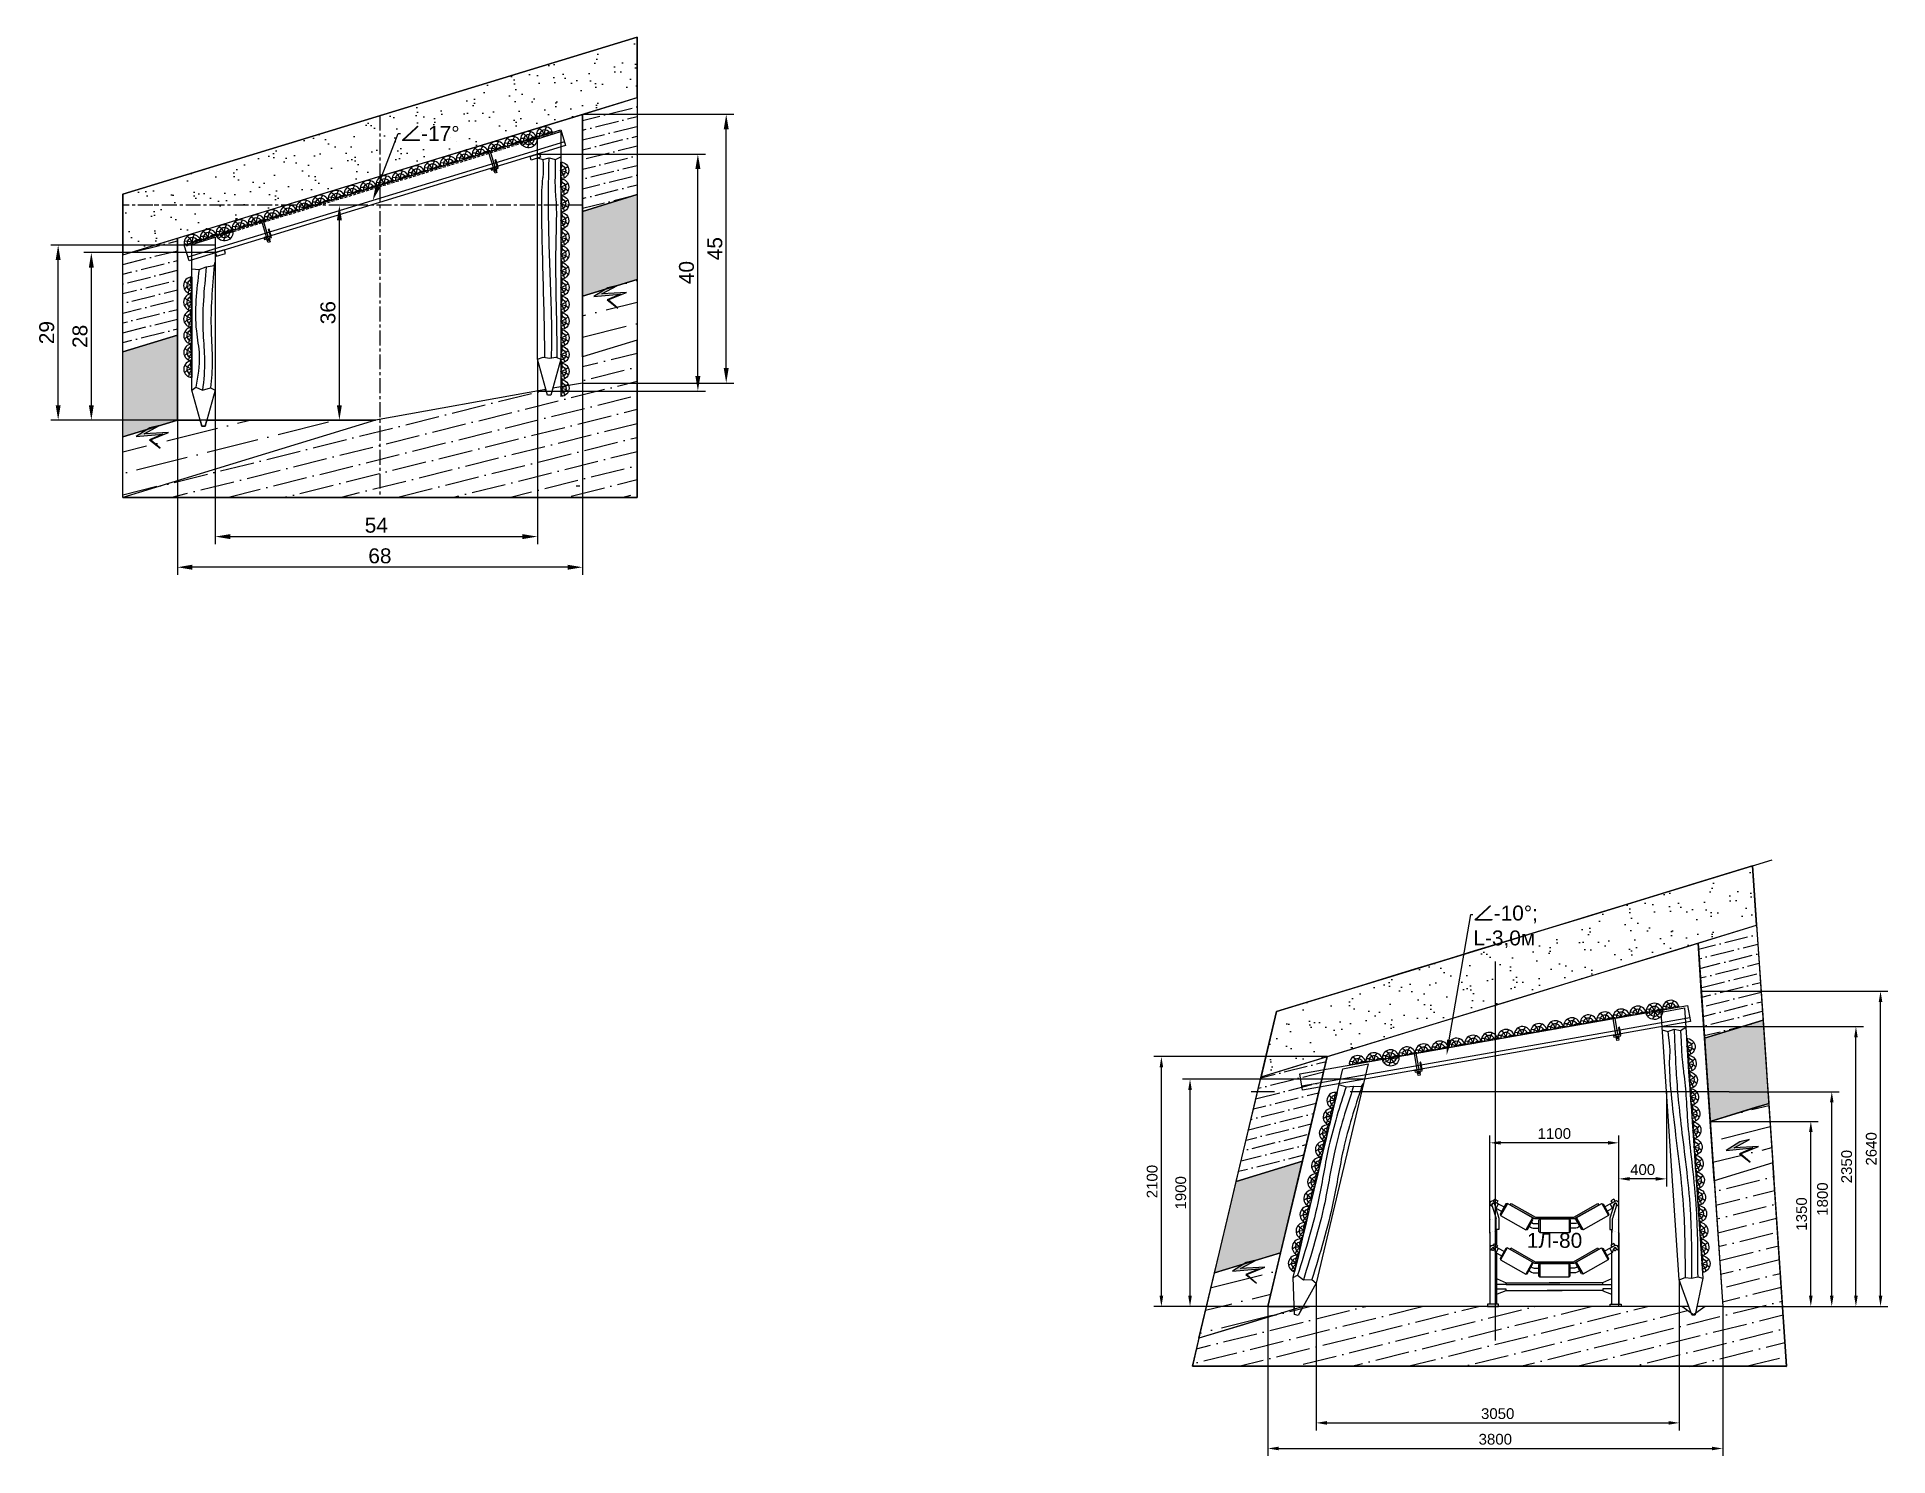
# Model space of a CAD drawing. Header units: inches. Extents: x -1850 to 56, y -982 to 275.
# Drawn here: x -1342 to -1031.7, y -676.1 to -438.3 of the extents above; entities that cross this region are included whole.
import ezdxf
from ezdxf import colors
from ezdxf.entities.mleader import LeaderData, LeaderLine
from ezdxf.math import Vec2, Vec3

# ---------------------------------------------------------------- set-up
doc = ezdxf.new("R2010")
doc.units = ezdxf.units.IN
doc.header["$MEASUREMENT"] = 0
for name, pattern in [('CENTERX2', [4, 2.5, -0.5, 0.5, -0.5]), ('DASHED', [0.75, 0.5, -0.25]), ('осеваяX2', [101.6, 63.5, -12.7, 12.7, -12.7])]:
    doc.linetypes.add(name, pattern=pattern)
for name, color, linetype in [('Д_Распорка', 7, 'Continuous'), ('М16_Гайка_Конт', 7, 'Continuous'), ('М16_Планка', 7, 'Continuous'), ('Ско_М16_СВП-22', 7, 'Continuous'), ('Уголок_63х63', 7, 'Continuous')]:
    doc.layers.add(name, color=color, linetype=linetype)
doc.styles.get("Standard").update_dxf_attribs({"font": 'ARIAL.TTF'})
doc.dimstyles.new('ISO-25', dxfattribs={"dimtxt": 2.5, "dimasz": 2.5, "dimexe": 1.25, "dimexo": 0, "dimtad": 1, "dimdec": 0, "dimtxsty": 'Standard', "dimcen": 2.5, "dimadec": 0, "dimazin": 0, "dimtfac": 1, "dimtdec": 0, "dimtmove": 0, "dimatfit": 3, "dimfxl": 0, "dimarcsym": 0})

msp = doc.modelspace()

# ---------------------------------------------------------------- texts
at = {"color": 7, "lineweight": 0, "insert": (-1087.631, -639.991), "char_height": 2.4999, "width": 25.79972, "attachment_point": 5}
msp.add_mtext('1Л-80', dxfattribs=at)

# ---------------------------------------------------------------- blocks, each defined once
blk = doc.blocks.new('М16_Гайка')
at = {"layer": 'М16_Гайка_Конт'}
h = blk.add_hatch(color=253, dxfattribs=at)
h.paths.add_polyline_path([(2, -7, 0.267171), (2, -13), (2, -13), (14, -13), (14, -13, 0.267171), (14, -7)])
h.paths.add_polyline_path([(2, 7, 0.133362), (2, -7), (14, -7, 0.133362), (14, 7)])
h.paths.add_polyline_path([(2, 13), (2, 13, 0.267171), (2, 7), (14, 7, 0.267171), (14, 13), (14, 13)])
h.paths.add_polyline_path([(0, 10), (0, 0), (1, 0, -0.066387), (2, 7, -0.267171), (2, 13)])
h.paths.add_polyline_path([(0, 0), (0, -10), (2, -13, -0.267171), (2, -7, -0.066387), (1, 0)])
h.paths.add_polyline_path([(15, 0, -0.066387), (14, -7, -0.267171), (14, -13), (16, -10), (16, 0)])
h.paths.add_polyline_path([(14, 13, -0.267171), (14, 7, -0.066387), (15, 0), (16, 0), (16, 10)])
for p, q in [((2, 13), (0, 10)), ((0, 10), (0, -10)), ((0, 10), (0, -10)), ((0, 0), (1, 0)), ((2, 13), (14, 13)), ((14, 7), (2, 7)), ((14, 13), (16, 10)), ((15, 0), (16, 0)), ((16, 10), (16, -10)), ((16, 10), (16, -10)), ((2, -13), (0, -10)), ((14, -7), (2, -7)), ((14, -13), (2, -13)), ((14, -13), (16, -10))]:
    blk.add_line(p, q, dxfattribs=at)
for centre, radius, start, end in [((8, 10), 6.71, 149.9725, 209.9168), ((27, 0), 25.6, 164.8075, 195.1925), ((8, 10), 6.71, 330.0832, 29.9168), ((-10, 0), 25.6, 344.8075, 15.1925), ((8, -10), 6.71, 150.0832, 210.0275), ((8, -10), 6.71, 330.0832, 29.9168)]:
    blk.add_arc(centre, radius, start, end, dxfattribs=at)
blk = doc.blocks.new('pfnzu')
at = {"color": 7, "lineweight": 0}
blk.add_line((142694, -82404), (142694, -82544), dxfattribs=at)
at = {"layer": 'Д_Распорка', "color": 253}
for p, q in [((142653, -82484), (142632, -82504)), ((142655, -82457), (142635, -82439)), ((142694, -82474), (142653, -82484)), ((142694, -82474), (142655, -82457)), ((142671, -82511), (142665, -82537)), ((142694, -82474), (142671, -82511)), ((142680, -82433), (142687, -82404)), ((142694, -82474), (142680, -82433)), ((142694, -82525), (142681, -82543))]:
    blk.add_line(p, q, dxfattribs=at)
at = {"layer": 'Д_Распорка', "color": 7}
blk.add_arc((142696, -82474), 70.2, 91.2316, 268.7684, dxfattribs=at)
at = {"layer": 'Д_Распорка', "color": 253}
blk.add_arc((142696, -82474), 44.2, 91.9563, 268.0437, dxfattribs=at)
blk = doc.blocks.new('Уголок_63х63')
blk.add_lwpolyline([(-6, 32), (-5, 32)])
at = {"layer": 'Уголок_63х63'}
for p, q in [((-63, 4), (-62, 5)), ((-63, 0), (-63, 3)), ((0, 0), (-63, 0)), ((-62, 0), (-58, 6)), ((-13, 6), (-60, 6)), ((-58, 0), (-54, 6)), ((-54, 0), (-50, 6)), ((-50, 0), (-46, 6)), ((-46, 0), (-42, 6)), ((-42, 0), (-38, 6)), ((-38, 0), (-34, 6)), ((-34, 0), (-30, 6)), ((-30, 0), (-26, 6)), ((-26, 0), (-22, 6)), ((-22, 0), (-18, 6)), ((-18, 0), (-14, 6)), ((-14, 0), (-9, 7)), ((-10, 0), (0, 14)), ((-6, 58), (-3, 63)), ((-6, 53), (0, 61)), ((-6, 13), (-6, 60)), ((-6, 48), (0, 56)), ((-6, 43), (0, 51)), ((-6, 37), (0, 45)), ((-6, 32), (0, 40)), ((-6, 27), (0, 35)), ((-6, 22), (0, 30)), ((-6, 16), (0, 24)), ((-6, 10), (0, 19)), ((-6, 0), (0, 8)), ((0, 63), (-3, 63)), ((-2, 0), (0, 3)), ((0, 0), (0, 63))]:
    blk.add_line(p, q, dxfattribs=at)
for centre, radius, start, end in [((-60, 3), 2.7, 90.0004, 180.0004), ((-13, 13), 7, 270.0004, 0.0004), ((-3, 60), 2.7, 90.0004, 180.0004)]:
    blk.add_arc(centre, radius, start, end, dxfattribs=at)
blk = doc.blocks.new('*D272')
at = {"color": 0, "linetype": 'ByBlock', "lineweight": -2}
for p, q in [((-1289.06, -466.52), (-1292.53, -466.52)), ((-1291.28, -500.02), (-1291.28, -469.02)), ((-1285.21, -502.52), (-1292.53, -502.52))]:
    blk.add_line(p, q, dxfattribs=at)
at = {"color": 0}
for points in [[(-1291.7, -469.02), (-1290.87, -469.02), (-1291.28, -466.52)], [(-1291.7, -500.02), (-1290.87, -500.02), (-1291.28, -502.52)]]:
    blk.add_solid(points, dxfattribs=at)
at = {"layer": 'Defpoints', "color": 0}
for p in [(-1291.28, -466.52), (-1289.06, -466.52), (-1285.21, -502.52)]:
    blk.add_point(p, dxfattribs=at)
at = {"color": 0, "insert": (-1293.19, -484.52), "char_height": 2.5, "attachment_point": 5, "rotation": 90}
blk.add_mtext('36', dxfattribs=at)
blk = doc.blocks.new('*D273')
at = {"color": 0, "linetype": 'ByBlock', "lineweight": -2}
for p, q in [((-1258.1, -492.3), (-1258.1, -523.29)), ((-1312.08, -497.53), (-1312.08, -523.29)), ((-1309.58, -522.04), (-1260.6, -522.04))]:
    blk.add_line(p, q, dxfattribs=at)
at = {"color": 0}
for points in [[(-1309.58, -521.63), (-1309.58, -522.46), (-1312.08, -522.04)], [(-1260.6, -521.63), (-1260.6, -522.46), (-1258.1, -522.04)]]:
    blk.add_solid(points, dxfattribs=at)
at = {"layer": 'Defpoints', "color": 0}
for p in [(-1258.1, -492.3), (-1312.08, -497.53), (-1258.1, -522.04)]:
    blk.add_point(p, dxfattribs=at)
at = {"color": 0, "insert": (-1285.09, -520.15), "char_height": 2.5, "attachment_point": 5}
blk.add_mtext('54', dxfattribs=at)
blk = doc.blocks.new('*D274')
at = {"color": 0, "linetype": 'ByBlock', "lineweight": -2}
for p, q in [((-1250.53, -496.31), (-1250.53, -528.43)), ((-1318.44, -502.52), (-1318.44, -528.43)), ((-1253.03, -527.18), (-1315.94, -527.18))]:
    blk.add_line(p, q, dxfattribs=at)
at = {"color": 0}
for points in [[(-1315.94, -526.76), (-1315.94, -527.59), (-1318.44, -527.18)], [(-1253.03, -526.76), (-1253.03, -527.59), (-1250.53, -527.18)]]:
    blk.add_solid(points, dxfattribs=at)
at = {"layer": 'Defpoints', "color": 0}
for p in [(-1250.53, -496.31), (-1318.44, -502.52), (-1318.44, -527.18)]:
    blk.add_point(p, dxfattribs=at)
at = {"color": 0, "insert": (-1284.49, -525.28), "char_height": 2.5, "attachment_point": 5}
blk.add_mtext('68', dxfattribs=at)
blk = doc.blocks.new('*D275')
at = {"color": 0, "linetype": 'ByBlock', "lineweight": -2}
for p, q in [((-1312.08, -474.46), (-1334.1, -474.46)), ((-1332.85, -500.02), (-1332.85, -476.96)), ((-1312.08, -502.52), (-1334.1, -502.52))]:
    blk.add_line(p, q, dxfattribs=at)
at = {"color": 0}
for points in [[(-1333.27, -476.96), (-1332.44, -476.96), (-1332.85, -474.46)], [(-1333.27, -500.02), (-1332.44, -500.02), (-1332.85, -502.52)]]:
    blk.add_solid(points, dxfattribs=at)
at = {"layer": 'Defpoints', "color": 0}
for p in [(-1332.85, -474.46), (-1312.08, -474.46), (-1312.08, -502.52)]:
    blk.add_point(p, dxfattribs=at)
at = {"color": 0, "insert": (-1334.75, -488.49), "char_height": 2.5, "attachment_point": 5, "rotation": 90}
blk.add_mtext('28', dxfattribs=at)
blk = doc.blocks.new('*D276')
at = {"color": 0, "linetype": 'ByBlock', "lineweight": -2}
for p, q in [((-1312.08, -473.2), (-1339.66, -473.2)), ((-1338.41, -500.02), (-1338.41, -475.7)), ((-1312.08, -502.52), (-1339.66, -502.52))]:
    blk.add_line(p, q, dxfattribs=at)
at = {"color": 0}
for points in [[(-1338.83, -475.7), (-1338, -475.7), (-1338.41, -473.2)], [(-1338.83, -500.02), (-1338, -500.02), (-1338.41, -502.52)]]:
    blk.add_solid(points, dxfattribs=at)
at = {"layer": 'Defpoints', "color": 0}
for p in [(-1338.41, -473.2), (-1312.08, -473.2), (-1312.08, -502.52)]:
    blk.add_point(p, dxfattribs=at)
at = {"color": 0, "insert": (-1340.32, -487.86), "char_height": 2.5, "attachment_point": 5, "rotation": 90}
blk.add_mtext('29', dxfattribs=at)
blk = doc.blocks.new('*D277')
at = {"color": 0, "linetype": 'ByBlock', "lineweight": -2}
for p, q in [((-1250.53, -451.28), (-1225.2, -451.28)), ((-1226.45, -493.81), (-1226.45, -453.78)), ((-1250.53, -496.31), (-1225.2, -496.31))]:
    blk.add_line(p, q, dxfattribs=at)
at = {"color": 0}
for points in [[(-1226.87, -453.78), (-1226.03, -453.78), (-1226.45, -451.28)], [(-1226.87, -493.81), (-1226.03, -493.81), (-1226.45, -496.31)]]:
    blk.add_solid(points, dxfattribs=at)
at = {"layer": 'Defpoints', "color": 0}
for p in [(-1250.53, -451.28), (-1226.45, -451.28), (-1250.53, -496.31)]:
    blk.add_point(p, dxfattribs=at)
at = {"color": 0, "insert": (-1228.35, -473.8), "char_height": 2.5, "attachment_point": 5, "rotation": 90}
blk.add_mtext('45', dxfattribs=at)
blk = doc.blocks.new('*D278')
at = {"color": 0, "linetype": 'ByBlock', "lineweight": -2}
for p, q in [((-1258.1, -457.96), (-1229.95, -457.96)), ((-1231.2, -495.15), (-1231.2, -460.46)), ((-1258.1, -497.65), (-1229.95, -497.65))]:
    blk.add_line(p, q, dxfattribs=at)
at = {"color": 0}
for points in [[(-1231.62, -460.46), (-1230.78, -460.46), (-1231.2, -457.96)], [(-1231.62, -495.15), (-1230.78, -495.15), (-1231.2, -497.65)]]:
    blk.add_solid(points, dxfattribs=at)
at = {"layer": 'Defpoints', "color": 0}
for p in [(-1258.1, -457.96), (-1231.2, -457.96), (-1258.1, -497.65)]:
    blk.add_point(p, dxfattribs=at)
at = {"color": 0, "insert": (-1233.1, -477.8), "char_height": 2.5, "attachment_point": 5, "rotation": 90}
blk.add_mtext('40', dxfattribs=at)
blk = doc.blocks.new('СВП-27 - 3.3м')
at = {"color": 5, "linetype": 'DASHED', "lineweight": 15}
blk.add_line((-1250.48, -443.12), (-1316.48, -443.12), dxfattribs=at)
at = {"color": 5, "linetype": 'ByBlock', "lineweight": 15}
blk.add_line((-1250.48, -444.96), (-1316.48, -444.96), dxfattribs=at)
for points in [[(-1250.48, -445.6), (-1316.48, -445.6), (-1316.48, -442.87), (-1250.48, -442.86)], [(-1311.88, -446.24), (-1310.27, -446.24), (-1310.27, -445.6), (-1311.88, -445.6)], [(-1255.08, -446.24), (-1256.7, -446.24), (-1256.7, -445.6), (-1255.08, -445.6)]]:
    blk.add_lwpolyline(points, close=True, dxfattribs=at)
blk = doc.blocks.new('*D260')
at = {"color": 0, "linetype": 'ByBlock', "lineweight": -2}
for p, q in [((-1068.86, -615.06), (-1068.86, -630.92)), ((-1076.86, -651.06), (-1076.86, -628.42)), ((-1070.66, -629.67), (-1075.06, -629.67))]:
    blk.add_line(p, q, dxfattribs=at)
at = {"color": 0, "linetype": 'ByBlock'}
for points in [[(-1075.06, -629.37), (-1075.06, -629.97), (-1076.86, -629.67)], [(-1070.66, -629.37), (-1070.66, -629.97), (-1068.86, -629.67)]]:
    blk.add_solid(points, dxfattribs=at)
at = {"layer": 'Defpoints', "color": 0, "linetype": 'ByBlock'}
for p in [(-1068.86, -615.06), (-1076.86, -629.67), (-1076.86, -651.06)]:
    blk.add_point(p, dxfattribs=at)
at = {"color": 0, "linetype": 'ByBlock', "lineweight": 15, "insert": (-1072.86, -628.13), "char_height": 1.8, "attachment_point": 5}
blk.add_mtext('400', dxfattribs=at)
blk = doc.blocks.new('S л-80')
at = {"lineweight": 0}
for points in [[(3759, 1067), (3766, 1080), (3969, 966), (4290, 966), (4493, 1080), (4500, 1067), (4294, 951), (3965, 951)], [(3757, 694), (3764, 708), (3968, 593), (4288, 593), (4491, 708), (4499, 694), (4292, 578), (3964, 578)]]:
    blk.add_hatch(color=7, dxfattribs=at).paths.add_polyline_path(points)
at = {"color": 7}
for p, q in [((3616, 1101), (3706, 1054)), ((3617, 1100), (3628, 1117)), ((3628, 1117), (3654, 1103)), ((3654, 1103), (3645, 1086)), ((4640, 1101), (4550, 1054)), ((4627, 1117), (4602, 1103)), ((4602, 1103), (4611, 1086)), ((4639, 1100), (4627, 1117)), ((3596, 1065), (3602, 1062)), ((3602, 1062), (3604, 1073)), ((3605, 1068), (3641, 954)), ((3626, 1075), (3662, 959)), ((3638, 1042), (3685, 1017)), ((3641, 1041), (3660, 1078)), ((3641, 863), (3641, 954)), ((3662, 959), (3662, 863)), ((3946, 962), (3889, 861)), ((4008, 951), (4008, 839)), ((4251, 951), (4251, 836)), ((4313, 962), (4369, 861)), ((4618, 1042), (4571, 1017)), ((4629, 1073), (4594, 959)), ((4594, 959), (4594, 863)), ((4615, 1041), (4595, 1078)), ((4649, 1067), (4615, 954)), ((4615, 863), (4615, 954)), ((4654, 1062), (4652, 1073)), ((4660, 1065), (4654, 1062)), ((3588, 836), (3588, 238)), ((3588, 836), (3588, 836)), ((3662, 863), (3641, 863)), ((3647, 733), (3647, 863)), ((3917, 890), (3928, 883)), ((3928, 883), (3938, 877)), ((3936, 923), (3943, 917)), ((3938, 877), (3951, 873)), ((3943, 917), (3951, 914)), ((3951, 914), (3959, 913)), ((3951, 873), (3955, 873)), ((3955, 873), (3999, 873)), ((3959, 913), (3998, 913)), ((4304, 873), (4260, 873)), ((4299, 913), (4261, 913)), ((4308, 914), (4299, 913)), ((4308, 873), (4304, 873)), ((4316, 917), (4308, 914)), ((4321, 877), (4308, 873)), ((4323, 923), (4316, 917)), ((4330, 883), (4321, 877)), ((4342, 890), (4330, 883)), ((4594, 863), (4615, 863)), ((4609, 735), (4609, 863)), ((4668, 836), (4668, 238)), ((3595, 692), (3600, 689)), ((3600, 689), (3602, 700)), ((3615, 729), (3704, 682)), ((3616, 727), (3627, 745)), ((3627, 745), (3652, 730)), ((3636, 669), (3683, 644)), ((3640, 669), (3659, 706)), ((3652, 730), (3643, 714)), ((3647, 238), (3647, 664)), ((4638, 729), (4548, 682)), ((4616, 669), (4570, 644)), ((4613, 669), (4594, 706)), ((4626, 745), (4601, 730)), ((4601, 730), (4610, 714)), ((4609, 238), (4609, 665)), ((4637, 727), (4626, 745)), ((4653, 689), (4650, 700)), ((4658, 692), (4653, 689)), ((3944, 589), (3888, 489)), ((3916, 518), (3927, 510)), ((3927, 510), (3937, 505)), ((3934, 551), (3942, 545)), ((3937, 505), (3949, 501)), ((3942, 545), (3949, 542)), ((3949, 542), (3958, 540)), ((3949, 501), (3953, 501)), ((3953, 501), (3997, 501)), ((3958, 540), (3997, 540)), ((4006, 578), (4006, 467)), ((4249, 578), (4249, 463)), ((4298, 540), (4259, 540)), ((4302, 501), (4259, 501)), ((4306, 542), (4298, 540)), ((4306, 501), (4302, 501)), ((4314, 545), (4306, 542)), ((4319, 505), (4306, 501)), ((4311, 589), (4368, 489)), ((4322, 551), (4314, 545)), ((4329, 510), (4319, 505)), ((4340, 518), (4329, 510)), ((3648, 449), (3725, 415)), ((3725, 401), (3649, 401)), ((3649, 367), (3722, 367)), ((3722, 350), (3649, 321)), ((3719, 417), (4174, 417)), ((3722, 367), (3722, 350)), ((3722, 353), (4192, 353)), ((3725, 415), (3725, 401)), ((4534, 353), (4067, 353)), ((4536, 417), (4085, 417)), ((4608, 449), (4531, 415)), ((4531, 415), (4531, 401)), ((4531, 401), (4607, 401)), ((4607, 367), (4534, 367)), ((4534, 367), (4534, 350)), ((4534, 350), (4607, 321))]:
    blk.add_line(p, q, dxfattribs=at)
at = {"color": 7, "lineweight": 0}
for p, q in [((3734, 1081), (3678, 980)), ((3965, 951), (3759, 1067)), ((4294, 951), (4500, 1067)), ((4525, 1081), (4581, 980)), ((3733, 708), (3676, 608)), ((4523, 708), (4580, 608))]:
    blk.add_line(p, q, dxfattribs=at)
at = {"color": 7, "linetype": 'Continuous', "const_width": 0.6}
for points in [[(3641, 895), (3641, 954), (3587, 954)], [(3623, 945), (3591, 950)], [(4615, 895), (4615, 954), (4668, 954)], [(4633, 945), (4665, 950)], [(3641, 895), (3641, 836), (3587, 836)], [(3623, 845), (3591, 840)], [(4615, 895), (4615, 836), (4668, 836)], [(4633, 845), (4665, 840)]]:
    blk.add_lwpolyline(points, dxfattribs=at)
for points in [[(3587, 954, 0.363107), (3591, 950, 0.363107)], [(3636, 895), (3636, 936, 0.362126), (3629, 944), (3618, 946)], [(4620, 895), (4620, 936, -0.362126), (4627, 944), (4638, 946)], [(4668, 954, -0.363107), (4665, 950, -0.363107)], [(3587, 836, -0.363107), (3591, 840, -0.363107)], [(3636, 895), (3636, 854, -0.362126), (3629, 847), (3618, 844)], [(4620, 895), (4620, 854, 0.362126), (4627, 847), (4638, 844)], [(4668, 836, 0.363107), (4665, 840, 0.363107)]]:
    blk.add_lwpolyline(points, format="xyb", dxfattribs=at)
at = {"color": 7, "lineweight": 0}
for points in [[(3638, 1042), (3628, 1078)], [(3759, 1067), (3766, 1080), (3969, 966), (4290, 966), (4493, 1080), (4500, 1067), (4294, 951), (3965, 951), (3759, 1067)], [(4618, 1042), (4628, 1078)], [(3636, 669), (3626, 705)], [(3757, 694), (3764, 708), (3968, 593), (4288, 593), (4491, 708), (4499, 694), (4292, 578), (3964, 578), (3757, 694)], [(4616, 669), (4627, 705)]]:
    blk.add_lwpolyline(points, dxfattribs=at)
for points in [[(3946, 961), (3734, 1081), (3722, 1077), (3674, 992), (3678, 980), (3890, 861), (3902, 864), (3950, 949)], [(4008, 951), (4251, 951), (4260, 942), (4260, 845), (4251, 836), (4008, 836), (3999, 845), (3999, 942)], [(4312, 961), (4525, 1081), (4537, 1077), (4585, 992), (4581, 980), (4369, 861), (4357, 864), (4309, 949)], [(3945, 589), (3733, 708), (3720, 705), (3673, 620), (3676, 608), (3888, 488), (3901, 492), (3948, 577)], [(4311, 589), (4523, 708), (4536, 705), (4583, 620), (4580, 608), (4367, 488), (4355, 492), (4308, 577)], [(4006, 578), (4250, 578), (4259, 569), (4259, 472), (4250, 463), (4006, 463), (3997, 472), (3997, 569)]]:
    blk.add_lwpolyline(points, close=True, dxfattribs=at)
at = {"color": 7}
blk.add_lwpolyline([(3725, 402), (4531, 402)], dxfattribs=at)
for points in [[(3568, 217), (3661, 217), (3661, 238), (3568, 238)], [(4688, 217), (4595, 217), (4595, 238), (4688, 238)]]:
    blk.add_lwpolyline(points, close=True, dxfattribs=at)
at = {"color": 7, "lineweight": 0}
for centre, radius, start, end in [((3609, 1081), 21, 62.0007, 242.425), ((4647, 1081), 21, 297.575, 117.9993), ((3617, 1071), 13.2, 33.9155, 170.9358), ((3615, 1071), 10.6, 17.3852, 197.3852), ((4639, 1071), 13.2, 9.0642, 146.0845), ((4639, 1070), 10.6, 343.1425, 163.1425), ((3608, 709), 21, 62.0007, 242.425), ((3615, 698), 13.2, 33.9155, 170.9358), ((3614, 699), 10.6, 17.3852, 197.3852), ((3614, 699), 10.5, 347.7199, 335.3648), ((4637, 697), 10.5, 347.7199, 335.3648), ((4637, 698), 13.2, 9.0642, 146.0845), ((4645, 709), 21, 297.575, 117.9993)]:
    blk.add_arc(centre, radius, start, end, dxfattribs=at)
blk = doc.blocks.new('*D261')
at = {"color": 0, "linetype": 'ByBlock', "lineweight": -2}
for p, q in [((-1098.46, -638.79), (-1098.46, -622.38)), ((-1076.86, -633.59), (-1076.86, -622.38)), ((-1078.66, -623.63), (-1096.66, -623.63))]:
    blk.add_line(p, q, dxfattribs=at)
at = {"color": 0, "linetype": 'ByBlock'}
for points in [[(-1096.66, -623.33), (-1096.66, -623.93), (-1098.46, -623.63)], [(-1078.66, -623.33), (-1078.66, -623.93), (-1076.86, -623.63)]]:
    blk.add_solid(points, dxfattribs=at)
at = {"layer": 'Defpoints', "color": 0, "linetype": 'ByBlock'}
for p in [(-1098.46, -623.63), (-1076.86, -633.59), (-1098.46, -638.79)]:
    blk.add_point(p, dxfattribs=at)
at = {"color": 0, "linetype": 'ByBlock', "lineweight": 15, "insert": (-1087.66, -622.09), "char_height": 1.8, "attachment_point": 5}
blk.add_mtext('1100', dxfattribs=at)
blk = doc.blocks.new('*D265')
at = {"color": 0, "linetype": 'ByBlock', "lineweight": -2}
for p, q in [((-1058.36, -615.06), (-1039.92, -615.06)), ((-1041.17, -649.26), (-1041.17, -616.86)), ((-1059.44, -651.06), (-1039.92, -651.06))]:
    blk.add_line(p, q, dxfattribs=at)
at = {"color": 0, "linetype": 'ByBlock'}
for points in [[(-1041.47, -616.86), (-1040.87, -616.86), (-1041.17, -615.06)], [(-1041.47, -649.26), (-1040.87, -649.26), (-1041.17, -651.06)]]:
    blk.add_solid(points, dxfattribs=at)
at = {"layer": 'Defpoints', "color": 0, "linetype": 'ByBlock'}
for p in [(-1058.36, -615.06), (-1041.17, -615.06), (-1059.44, -651.06)]:
    blk.add_point(p, dxfattribs=at)
at = {"color": 0, "linetype": 'ByBlock', "lineweight": 15, "insert": (-1042.72, -633.06), "char_height": 1.8, "attachment_point": 5, "rotation": 90}
blk.add_mtext('1800', dxfattribs=at)
blk = doc.blocks.new('*D266')
at = {"color": 0, "linetype": 'ByBlock', "lineweight": -2}
for p, q in [((-1061.55, -620.03), (-1043.43, -620.03)), ((-1044.68, -649.26), (-1044.68, -621.83)), ((-1058.36, -651.06), (-1043.43, -651.06))]:
    blk.add_line(p, q, dxfattribs=at)
at = {"color": 0, "linetype": 'ByBlock'}
for points in [[(-1044.98, -621.83), (-1044.38, -621.83), (-1044.68, -620.03)], [(-1044.98, -649.26), (-1044.38, -649.26), (-1044.68, -651.06)]]:
    blk.add_solid(points, dxfattribs=at)
at = {"layer": 'Defpoints', "color": 0, "linetype": 'ByBlock'}
for p in [(-1061.55, -620.03), (-1044.68, -620.03), (-1058.36, -651.06)]:
    blk.add_point(p, dxfattribs=at)
at = {"color": 0, "linetype": 'ByBlock', "lineweight": 15, "insert": (-1046.22, -635.55), "char_height": 1.8, "attachment_point": 5, "rotation": 90}
blk.add_mtext('1350', dxfattribs=at)
blk = doc.blocks.new('*D267')
at = {"color": 0, "linetype": 'ByBlock', "lineweight": -2}
for p, q in [((-1119.47, -612.95), (-1149.97, -612.95)), ((-1148.72, -649.26), (-1148.72, -614.75)), ((-1129.79, -651.06), (-1149.97, -651.06))]:
    blk.add_line(p, q, dxfattribs=at)
at = {"color": 0, "linetype": 'ByBlock'}
for points in [[(-1149.02, -614.75), (-1148.42, -614.75), (-1148.72, -612.95)], [(-1149.02, -649.26), (-1148.42, -649.26), (-1148.72, -651.06)]]:
    blk.add_solid(points, dxfattribs=at)
at = {"layer": 'Defpoints', "color": 0, "linetype": 'ByBlock'}
for p in [(-1148.72, -612.95), (-1119.47, -612.95), (-1129.79, -651.06)]:
    blk.add_point(p, dxfattribs=at)
at = {"color": 0, "linetype": 'ByBlock', "lineweight": 15, "insert": (-1150.27, -632.01), "char_height": 1.8, "attachment_point": 5, "rotation": 90}
blk.add_mtext('1900', dxfattribs=at)
blk = doc.blocks.new('*D268')
at = {"color": 0, "linetype": 'ByBlock', "lineweight": -2}
for p, q in [((-1125.73, -609.18), (-1154.77, -609.18)), ((-1153.52, -649.26), (-1153.52, -610.98)), ((-1135.68, -651.06), (-1154.77, -651.06))]:
    blk.add_line(p, q, dxfattribs=at)
at = {"color": 0, "linetype": 'ByBlock'}
for points in [[(-1153.82, -610.98), (-1153.22, -610.98), (-1153.52, -609.18)], [(-1153.82, -649.26), (-1153.22, -649.26), (-1153.52, -651.06)]]:
    blk.add_solid(points, dxfattribs=at)
at = {"layer": 'Defpoints', "color": 0, "linetype": 'ByBlock'}
for p in [(-1153.52, -609.18), (-1125.73, -609.18), (-1135.68, -651.06)]:
    blk.add_point(p, dxfattribs=at)
at = {"color": 0, "linetype": 'ByBlock', "lineweight": 15, "insert": (-1155.06, -630.12), "char_height": 1.8, "attachment_point": 5, "rotation": 90}
blk.add_mtext('2100', dxfattribs=at)
blk = doc.blocks.new('*D262')
at = {"color": 0, "linetype": 'ByBlock', "lineweight": -2}
for p, q in [((-1069.6, -604.16), (-1035.87, -604.16)), ((-1037.12, -649.26), (-1037.12, -605.96)), ((-1059.44, -651.06), (-1035.87, -651.06))]:
    blk.add_line(p, q, dxfattribs=at)
at = {"color": 0, "linetype": 'ByBlock'}
for points in [[(-1037.42, -605.96), (-1036.82, -605.96), (-1037.12, -604.16)], [(-1037.42, -649.26), (-1036.82, -649.26), (-1037.12, -651.06)]]:
    blk.add_solid(points, dxfattribs=at)
at = {"layer": 'Defpoints', "color": 0, "linetype": 'ByBlock'}
for p in [(-1069.6, -604.16), (-1037.12, -604.16), (-1059.44, -651.06)]:
    blk.add_point(p, dxfattribs=at)
at = {"color": 0, "linetype": 'ByBlock', "lineweight": 15, "insert": (-1038.67, -627.61), "char_height": 1.8, "attachment_point": 5, "rotation": 90}
blk.add_mtext('2350', dxfattribs=at)
blk = doc.blocks.new('*D263')
at = {"color": 0, "linetype": 'ByBlock', "lineweight": -2}
for p, q in [((-1063.03, -598.22), (-1031.75, -598.22)), ((-1033, -649.26), (-1033, -600.02)), ((-1059.44, -651.06), (-1031.75, -651.06))]:
    blk.add_line(p, q, dxfattribs=at)
at = {"color": 0, "linetype": 'ByBlock'}
for points in [[(-1033.3, -600.02), (-1032.7, -600.02), (-1033, -598.22)], [(-1033.3, -649.26), (-1032.7, -649.26), (-1033, -651.06)]]:
    blk.add_solid(points, dxfattribs=at)
at = {"layer": 'Defpoints', "color": 0, "linetype": 'ByBlock'}
for p in [(-1063.03, -598.22), (-1033, -598.22), (-1059.44, -651.06)]:
    blk.add_point(p, dxfattribs=at)
at = {"color": 0, "linetype": 'ByBlock', "lineweight": 15, "insert": (-1034.54, -624.64), "char_height": 1.8, "attachment_point": 5, "rotation": 90}
blk.add_mtext('2640', dxfattribs=at)
blk = doc.blocks.new('*D264')
at = {"color": 0, "linetype": 'ByBlock', "lineweight": -2}
for p, q in [((-1135.68, -651.06), (-1135.68, -676.1)), ((-1059.44, -651.06), (-1059.44, -676.1)), ((-1133.88, -674.85), (-1061.24, -674.85))]:
    blk.add_line(p, q, dxfattribs=at)
at = {"color": 0, "linetype": 'ByBlock'}
for points in [[(-1133.88, -674.55), (-1133.88, -675.15), (-1135.68, -674.85)], [(-1061.24, -674.55), (-1061.24, -675.15), (-1059.44, -674.85)]]:
    blk.add_solid(points, dxfattribs=at)
at = {"layer": 'Defpoints', "color": 0, "linetype": 'ByBlock'}
for p in [(-1135.68, -651.06), (-1059.44, -651.06), (-1059.44, -674.85)]:
    blk.add_point(p, dxfattribs=at)
at = {"color": 0, "linetype": 'ByBlock', "lineweight": 15, "insert": (-1097.56, -673.31), "char_height": 1.8, "attachment_point": 5}
blk.add_mtext('3800', dxfattribs=at)
blk = doc.blocks.new('*D269')
at = {"color": 0, "linetype": 'ByBlock', "lineweight": -2}
for p, q in [((-1127.59, -647.12), (-1127.59, -671.81)), ((-1066.72, -646.59), (-1066.72, -671.81)), ((-1125.79, -670.56), (-1068.52, -670.56))]:
    blk.add_line(p, q, dxfattribs=at)
at = {"color": 0, "linetype": 'ByBlock'}
for points in [[(-1125.79, -670.26), (-1125.79, -670.86), (-1127.59, -670.56)], [(-1068.52, -670.26), (-1068.52, -670.86), (-1066.72, -670.56)]]:
    blk.add_solid(points, dxfattribs=at)
at = {"layer": 'Defpoints', "color": 0, "linetype": 'ByBlock'}
for p in [(-1127.59, -647.12), (-1066.72, -646.59), (-1066.72, -670.56)]:
    blk.add_point(p, dxfattribs=at)
at = {"color": 0, "linetype": 'ByBlock', "lineweight": 15, "insert": (-1097.16, -669.02), "char_height": 1.8, "attachment_point": 5}
blk.add_mtext('3050', dxfattribs=at)

# ---------------------------------------------------------------- dimensions: what is measured, and where the dimension line sits
for base, p1, p2, picture, middle in [((-1226.45, -451.283), (-1250.534, -496.314), (-1250.534, -451.283), '*D277', (-1228.346, -473.799)), ((-1231.2, -457.957), (-1258.098, -497.652), (-1258.098, -457.957), '*D278', (-1233.101, -477.805)), ((-1291.285, -466.521), (-1285.207, -502.521), (-1289.058, -466.521), '*D272', (-1293.187, -484.521)), ((-1338.414, -473.198), (-1312.085, -502.521), (-1312.085, -473.198), '*D276', (-1340.315, -487.86)), ((-1332.853, -474.463), (-1312.085, -502.521), (-1312.085, -474.463), '*D275', (-1334.754, -488.492))]:
    dim = msp.add_linear_dim(base=base, p1=p1, p2=p2, angle=90, dimstyle='ISO-25', override={"dimfxl": 1.25})
    dim.commit()
    dim.dimension.update_dxf_attribs({"geometry": picture, "text_midpoint": middle})
for base, p1, p2, picture, middle in [((-1258.098, -522.043), (-1312.085, -497.527), (-1258.098, -492.299), '*D273', (-1285.092, -520.147)), ((-1318.437, -527.176), (-1250.534, -496.314), (-1318.437, -502.521), '*D274', (-1284.485, -525.275))]:
    dim = msp.add_linear_dim(base=base, p1=p1, p2=p2, dimstyle='ISO-25', override={"dimfxl": 1.25})
    dim.commit()
    dim.dimension.update_dxf_attribs({"geometry": picture, "text_midpoint": middle})
at = {"color": 7, "linetype": 'ByBlock', "lineweight": 15}
for base, p1, p2, text, override, picture, middle in [((-1032.999, -598.217), (-1059.444, -651.062), (-1063.035, -598.217), '2640', {"dimtxt": 1.8, "dimasz": 1.8, "dimlfac": 100, "dimfxl": 1.25}, '*D263', (-1034.543, -624.64)), ((-1037.123, -604.155), (-1059.444, -651.062), (-1069.603, -604.155), '2350', {"dimtxt": 1.8, "dimasz": 1.8, "dimlfac": 100, "dimfxl": 1.25}, '*D262', (-1038.667, -627.609)), ((-1153.519, -609.177), (-1135.679, -651.064), (-1125.728, -609.177), '2100', {"dimtxt": 1.8, "dimasz": 1.8, "dimlfac": 100, "dimfxl": 1.25}, '*D268', (-1155.063, -630.12)), ((-1148.724, -612.949), (-1129.79, -651.064), (-1119.474, -612.949), '1900', {"dimtxt": 1.8, "dimasz": 1.8, "dimlfac": 100, "dimfxl": 1.25}, '*D267', (-1150.268, -632.006)), ((-1041.175, -615.064), (-1059.444, -651.062), (-1058.361, -615.064), '1800', {"dimtxt": 1.8, "dimasz": 1.8, "dimlfac": 100, "dimfxl": 1.25}, '*D265', (-1042.719, -633.063)), ((-1044.675, -620.035), (-1058.361, -651.064), (-1061.552, -620.035), '1350', {"dimtxt": 1.8, "dimasz": 1.8, "dimfxl": 1.25}, '*D266', (-1046.22, -635.549))]:
    dim = msp.add_linear_dim(base=base, p1=p1, p2=p2, angle=90, text=text, dimstyle='ISO-25', override=override, dxfattribs=at)
    dim.commit()
    dim.dimension.update_dxf_attribs({"geometry": picture, "text_midpoint": middle})
dim = msp.add_linear_dim(base=(-1076.861, -629.674), p1=(-1068.862, -615.064), p2=(-1076.861, -651.064), text='400', dimstyle='ISO-25', override={"dimtxt": 1.8, "dimasz": 1.8, "dimlfac": 100, "dimfxl": 1.25}, dxfattribs=at)
dim.commit()
dim.dimension.update_dxf_attribs({"geometry": '*D260', "text_midpoint": (-1072.861, -629.674), "dimtype": 160})
for base, p1, p2, text, picture, middle in [((-1098.461, -623.631), (-1076.861, -633.59), (-1098.461, -638.792), '1100', '*D261', (-1087.661, -622.086)), ((-1066.718, -670.564), (-1127.593, -647.119), (-1066.718, -646.594), '3050', '*D269', (-1097.155, -669.019)), ((-1059.444, -674.854), (-1135.679, -651.064), (-1059.444, -651.062), '3800', '*D264', (-1097.561, -673.31))]:
    dim = msp.add_linear_dim(base=base, p1=p1, p2=p2, text=text, dimstyle='ISO-25', override={"dimtxt": 1.8, "dimasz": 1.8, "dimlfac": 100, "dimfxl": 1.25}, dxfattribs=at)
    dim.commit()
    dim.dimension.update_dxf_attribs({"geometry": picture, "text_midpoint": middle})

# ---------------------------------------------------------------- hatches: boundary and pattern name
h = msp.add_hatch()
h.set_pattern_fill('AR-SAND', color=256, scale=0.1, angle=315, style=0)
h.set_pattern_definition([(352.5, (-285169.8647, 280209.1095), (3.34753489, 3.573813487), [0, -3.8608, 0, -4.318, 0, -4.1275]), (322.5, (-285169.865, 280209.1095), (8.24732851, 1.89010928), [0, -2.0828, 0, -3.4798, 0, -1.3335]), (282.5, (-285172.074, 280211.3186), (5.60332312, -5.58299826), [0, -1.27, 0, -4.572, 0, -5.969]), (272.5, (-285172.074, 280211.3186), (6.97550782, -3.82281109), [0, -0.635, 0, -2.9972, 0, -3.429])])
h.paths.add_polyline_path([(-1327.581, -474.839), (-1241.39, -448.487), (-1241.39, -438.328), (-1327.581, -464.679)])
h = msp.add_hatch()
h.set_pattern_fill('ANSI36', color=256, scale=0.5, angle=329, style=0)
h.set_pattern_definition([(14, (-285094.8167, 280227.821), (2.311551805, 2.2124337317), [3.96875, -0.79375, 0, -0.79375])])
h.paths.add_polyline_path([(-1243.654, -449.18), (-1241.39, -448.487), (-1241.39, -464.742), (-1250.534, -467.538), (-1250.534, -451.283)])
for color, points in [(253, [(-1250.534, -467.538), (-1241.39, -464.742), (-1241.39, -478.965), (-1250.534, -481.761)]), (256, [(-1244.605, -483.79), (-1246.236, -482.381), (-1243.188, -481.163), (-1247.292, -481.353), (-1244.692, -479.975), (-1246.318, -480.381), (-1248.644, -481.799), (-1244.146, -481.402), (-1246.407, -482.377)]), (253, [(-1327.581, -491.094), (-1318.437, -488.298), (-1318.437, -502.521), (-1327.581, -505.317)]), (256, [(-1321.318, -507.244), (-1322.95, -505.835), (-1319.902, -504.617), (-1324.005, -504.807), (-1321.406, -503.429), (-1323.031, -503.834), (-1325.358, -505.253), (-1320.859, -504.856), (-1323.12, -505.831)]), (253, [(-1062.499, -606.101), (-1052.679, -603.099), (-1052.176, -610.499), (-1051.99, -613.23), (-1051.798, -616.062), (-1051.732, -617.032), (-1052.217, -617.18), (-1053.841, -617.677), (-1061.552, -620.035)]), (256, [(-1054.843, -626.884), (-1056.475, -625.475), (-1053.427, -624.257), (-1057.53, -624.447), (-1054.931, -623.069), (-1056.556, -623.474), (-1058.883, -624.893), (-1054.384, -624.496), (-1056.645, -625.471)]), (253, [(-1140.975, -630.094), (-1129.892, -626.705), (-1133.535, -642.042), (-1144.619, -645.431), (-1143.789, -641.937), (-1143.339, -640.045), (-1142.127, -634.94)]), (256, [(-1137.574, -647.119), (-1139.206, -645.709), (-1136.158, -644.492), (-1140.262, -644.682), (-1137.662, -643.304), (-1139.288, -643.709), (-1141.614, -645.127), (-1137.116, -644.731), (-1139.377, -645.705)])]:
    msp.add_hatch(color=color).paths.add_polyline_path(points)
h = msp.add_hatch()
h.set_pattern_fill('ANSI36', color=256, scale=0.5, angle=329, style=0)
h.set_pattern_definition([(14, (-285190.9545, 280203.8512), (2.311551805, 2.2124337317), [3.96875, -0.79375, 0, -0.79375])])
h.paths.add_polyline_path([(-1327.581, -474.839), (-1318.437, -472.043), (-1318.437, -488.298), (-1327.581, -491.094)])
h = msp.add_hatch()
h.set_pattern_fill('ANSI36', color=256, scale=1.1, angle=329, style=0)
h.set_pattern_definition([(14, (-285169.8647, 280209.1095), (5.085413972, 4.86735421), [8.73125, -1.74625, 0, -1.74625])])
h.paths.add_polyline_path([(-1250.534, -481.761), (-1241.39, -478.965), (-1241.39, -483.01), (-1241.39, -489.125), (-1250.534, -491.921)])
h = msp.add_hatch()
h.set_pattern_fill('ANSI36', color=256, scale=0.72, angle=329, style=0)
h.set_pattern_definition([(14, (-4842.3187, 488.6173), (3.3286346, 3.1859046), [5.715, -1.143, 0, -1.143])])
h.paths.add_polyline_path([(-1285.207, -502.521), (-1327.581, -515.476), (-1241.39, -515.476), (-1241.39, -489.125), (-1250.534, -491.921), (-1250.534, -496.314), (-1255.515, -497.192), (-1255.829, -498.315), (-1256.412, -498.315), (-1256.67, -497.396)])
h = msp.add_hatch()
h.set_pattern_fill('ANSI36', color=256, scale=1.1, angle=329, style=0)
h.set_pattern_definition([(14, (-285190.9545, 280203.8512), (5.085413972, 4.86735421), [8.73125, -1.74625, 0, -1.74625])])
h.paths.add_polyline_path([(-1314.634, -502.521), (-1314.353, -503.521), (-1313.768, -503.521), (-1313.488, -502.521), (-1285.207, -502.521), (-1327.581, -515.476), (-1327.581, -505.317), (-1318.437, -502.521)])
h = msp.add_hatch()
h.set_pattern_fill('AR-SAND', color=256, scale=0.1, angle=315, style=0)
h.set_pattern_definition([(352.5, (-284982.912, 280070.2158), (3.34753489, 3.573813487), [0, -3.8608, 0, -4.318, 0, -4.1275]), (322.5, (-284982.912, 280070.216), (8.24732851, 1.89010928), [0, -2.0828, 0, -3.4798, 0, -1.3335]), (282.5, (-284985.121, 280072.425), (5.60332312, -5.58299826), [0, -1.27, 0, -4.572, 0, -5.969]), (272.5, (-284985.121, 280072.425), (6.97550782, -3.82281109), [0, -0.635, 0, -2.9972, 0, -3.429])])
h.paths.add_polyline_path([(-1136.812, -612.566), (-1053.761, -587.174), (-1054.437, -577.222), (-1065.213, -580.517), (-1076.833, -584.069), (-1080.711, -585.255), (-1085.409, -586.691), (-1090.004, -588.096), (-1096.564, -590.101), (-1101.021, -591.464), (-1104.393, -592.495), (-1106.977, -593.285), (-1111.092, -594.543), (-1114.03, -595.441), (-1119.204, -597.023), (-1122.1, -597.909), (-1125.966, -599.091), (-1134.209, -601.611)])
h = msp.add_hatch()
h.set_pattern_fill('ANSI36', color=256, scale=0.5, angle=329, style=0)
h.set_pattern_definition([(14, (-284907.8638, 280088.9273), (2.311551805, 2.2124337317), [3.96875, -0.79375, 0, -0.79375])])
h.paths.add_polyline_path([(-1056.701, -588.074), (-1053.761, -587.174), (-1052.679, -603.099), (-1062.499, -606.101), (-1063.035, -598.217), (-1063.581, -590.177)])
h = msp.add_hatch()
h.set_pattern_fill('ANSI36', color=256, scale=0.5, angle=329, style=0)
h.set_pattern_definition([(14, (-285004.0016, 280064.9575), (2.311551805, 2.2124337317), [3.96875, -0.79375, 0, -0.79375])])
h.paths.add_polyline_path([(-1136.812, -612.566), (-1125.728, -609.177), (-1129.892, -626.705), (-1140.975, -630.094), (-1139.425, -623.568), (-1137.77, -616.6)])
h = msp.add_hatch()
h.set_pattern_fill('ANSI36', color=256, scale=1.1, angle=329, style=0)
h.set_pattern_definition([(14, (-284982.9118, 280070.2158), (5.085413972, 4.86735421), [8.73125, -1.74625, 0, -1.74625])])
h.paths.add_polyline_path([(-1061.552, -620.035), (-1051.732, -617.032), (-1051.114, -626.131), (-1050.884, -629.516), (-1051.056, -626.985), (-1055.966, -628.486), (-1060.876, -629.987)])
h = msp.add_hatch()
h.set_pattern_fill('ANSI36', color=256, scale=0.72, angle=329, style=0)
h.set_pattern_definition([(14, (-4655.3657, 349.7235), (3.3286346, 3.1859046), [5.715, -1.143, 0, -1.143])])
h.paths.add_polyline_path([(-1147.221, -656.386), (-1148.332, -661.064), (-1048.739, -661.089), (-1051.056, -626.985), (-1060.876, -629.987), (-1059.444, -651.062), (-1062.361, -651.064), (-1064.343, -652.446), (-1066.315, -651.064), (-1129.785, -651.055)])
h = msp.add_hatch()
h.set_pattern_fill('ANSI36', color=256, scale=1.1, angle=329, style=0)
h.set_pattern_definition([(14, (-285004.0016, 280064.9575), (5.085413972, 4.86735421), [8.73125, -1.74625, 0, -1.74625])])
h.paths.add_polyline_path([(-1135.679, -651.064), (-1134.973, -651.064), (-1132.801, -651.064), (-1132.224, -651.064), (-1131.243, -651.064), (-1131.226, -651.495), (-1140.298, -654.269), (-1147.221, -656.386), (-1144.619, -645.431), (-1133.535, -642.042)])

# ---------------------------------------------------------------- linework, layer by layer
at = {"color": 7, "linetype": 'CENTERX2', "lineweight": 15}
for p, q in [((-1284.485, -451.504), (-1284.514, -515.476)), ((-1250.534, -466.521), (-1327.581, -466.521))]:
    msp.add_line(p, q, dxfattribs=at)
for p, q in [((-1251.588, -513.554), (-1251.004, -513.551)), ((-1134.209, -601.611), (-1051.158, -576.219)), ((-1064.635, -652.448), (-1064.051, -652.445))]:
    msp.add_line(p, q)
at = {"color": 7, "linetype": 'осеваяX2', "lineweight": 15}
for p, q in [((-1097.561, -593.268), (-1097.561, -661.063)), ((-1058.361, -615.064), (-1138.477, -615.064))]:
    msp.add_line(p, q, dxfattribs=at)
at = {"color": 5, "linetype": 'ByBlock', "lineweight": 15}
msp.add_line((-1064.969, -602.688), (-1129.967, -614.149), dxfattribs=at)
at = {"color": 7, "lineweight": 0}
for points in [[(-1327.581, -474.839), (-1241.39, -448.487), (-1241.39, -438.328), (-1241.39, -438.328), (-1241.39, -438.328), (-1241.39, -438.328), (-1241.39, -438.328), (-1241.39, -438.328), (-1241.39, -438.328), (-1241.39, -438.328), (-1241.39, -438.328), (-1241.39, -438.328), (-1241.39, -438.328), (-1241.39, -438.328), (-1241.39, -438.328), (-1241.39, -438.328), (-1241.39, -438.328), (-1241.39, -438.328), (-1241.39, -438.328), (-1241.39, -438.328), (-1241.39, -438.328), (-1241.39, -438.328), (-1241.39, -438.328), (-1241.39, -438.328), (-1241.39, -438.328), (-1241.39, -438.328), (-1327.581, -464.679), (-1327.581, -474.839), (-1327.581, -474.839), (-1327.581, -474.839)], [(-1243.654, -449.18), (-1241.39, -448.487), (-1241.39, -448.487), (-1241.39, -448.487), (-1241.39, -448.487), (-1241.39, -448.487), (-1241.39, -448.487), (-1241.39, -448.487), (-1241.39, -448.487), (-1241.39, -448.487), (-1241.39, -448.487), (-1241.39, -448.487), (-1241.39, -448.487), (-1241.39, -448.487), (-1241.39, -448.487), (-1241.39, -448.487), (-1241.39, -448.487), (-1241.39, -464.742), (-1250.534, -467.538), (-1250.534, -451.283), (-1250.534, -451.283), (-1250.534, -451.283), (-1250.534, -451.283), (-1250.534, -451.283), (-1243.654, -449.18)], [(-1250.534, -467.538), (-1241.39, -464.742), (-1241.39, -464.742), (-1241.39, -464.742), (-1241.39, -464.742), (-1241.39, -478.965), (-1241.39, -478.965), (-1241.39, -478.965), (-1241.39, -478.965), (-1241.39, -478.965), (-1241.39, -478.965), (-1241.39, -478.965), (-1250.534, -481.761), (-1250.534, -481.761), (-1250.534, -481.761), (-1250.534, -481.761), (-1250.534, -481.761), (-1250.534, -481.761), (-1250.534, -481.761), (-1250.534, -481.761), (-1250.534, -467.538)], [(-1327.581, -474.839), (-1318.437, -472.043), (-1318.437, -472.043), (-1318.437, -472.043), (-1318.437, -472.043), (-1318.437, -472.043), (-1318.437, -472.043), (-1318.437, -472.043), (-1318.437, -472.043), (-1318.437, -472.043), (-1318.437, -472.043), (-1318.437, -472.043), (-1318.437, -472.043), (-1318.437, -472.043), (-1318.437, -472.043), (-1318.437, -472.043), (-1318.437, -472.043), (-1318.437, -488.298), (-1327.581, -491.094), (-1327.581, -491.094), (-1327.581, -491.094), (-1327.581, -491.094), (-1327.581, -491.094), (-1327.581, -491.094), (-1327.581, -474.839)], [(-1250.534, -481.761), (-1241.39, -478.965), (-1241.39, -483.01), (-1241.39, -483.01), (-1241.39, -489.125), (-1241.39, -489.125), (-1241.39, -489.125), (-1241.39, -489.125), (-1241.39, -489.125), (-1241.39, -489.125), (-1241.39, -489.125), (-1241.39, -489.125), (-1250.534, -491.921), (-1250.534, -491.921), (-1250.534, -481.761), (-1250.534, -481.761), (-1250.534, -481.761)], [(-1327.581, -491.094), (-1318.437, -488.298), (-1318.437, -488.298), (-1318.437, -488.298), (-1318.437, -488.298), (-1318.437, -488.298), (-1318.437, -488.298), (-1318.437, -488.298), (-1318.437, -502.521), (-1327.581, -505.317), (-1327.581, -505.317), (-1327.581, -505.317), (-1327.581, -505.317), (-1327.581, -505.317), (-1327.581, -505.317), (-1327.581, -505.317), (-1327.581, -491.094), (-1327.581, -491.094)], [(-1314.634, -502.521), (-1314.634, -502.521), (-1314.634, -502.521), (-1314.353, -503.521), (-1313.768, -503.521), (-1313.488, -502.521), (-1285.207, -502.521), (-1327.581, -515.476), (-1327.581, -505.317), (-1318.437, -502.521), (-1314.634, -502.521)], [(-1136.812, -612.566), (-1053.761, -587.174), (-1054.437, -577.222), (-1065.213, -580.517), (-1076.833, -584.069), (-1080.711, -585.255), (-1080.711, -585.255), (-1085.409, -586.691), (-1085.409, -586.691), (-1085.409, -586.691), (-1090.004, -588.096), (-1090.004, -588.096), (-1096.564, -590.101), (-1096.564, -590.101), (-1096.564, -590.101), (-1101.021, -591.464), (-1104.393, -592.495), (-1106.977, -593.285), (-1111.092, -594.543), (-1114.03, -595.441), (-1114.03, -595.441), (-1114.03, -595.441), (-1114.03, -595.441), (-1119.204, -597.023), (-1122.1, -597.909), (-1125.966, -599.091), (-1134.209, -601.611), (-1136.812, -612.566), (-1136.812, -612.566), (-1136.812, -612.566)], [(-1056.701, -588.074), (-1053.761, -587.174), (-1053.761, -587.174), (-1053.761, -587.174), (-1053.761, -587.174), (-1053.761, -587.174), (-1053.761, -587.174), (-1053.761, -587.174), (-1053.761, -587.174), (-1053.761, -587.174), (-1053.761, -587.174), (-1053.761, -587.174), (-1053.761, -587.174), (-1053.761, -587.174), (-1053.761, -587.174), (-1053.761, -587.174), (-1053.761, -587.174), (-1052.679, -603.099), (-1062.499, -606.101), (-1063.035, -598.217), (-1063.035, -598.217), (-1063.035, -598.217), (-1063.035, -598.217), (-1063.581, -590.177), (-1056.701, -588.074)], [(-1062.499, -606.101), (-1052.679, -603.099), (-1052.176, -610.499), (-1051.99, -613.23), (-1051.99, -613.23), (-1051.798, -616.062), (-1051.732, -617.032), (-1051.732, -617.032), (-1051.732, -617.032), (-1051.732, -617.032), (-1052.217, -617.18), (-1053.841, -617.677), (-1061.552, -620.035), (-1061.552, -620.035), (-1061.552, -620.035), (-1061.552, -620.035), (-1061.552, -620.035), (-1061.552, -620.035), (-1061.552, -620.035), (-1061.552, -620.035), (-1062.499, -606.101)], [(-1136.812, -612.566), (-1125.728, -609.177), (-1125.728, -609.177), (-1125.728, -609.177), (-1125.728, -609.177), (-1125.728, -609.177), (-1125.728, -609.177), (-1125.728, -609.177), (-1125.728, -609.177), (-1125.728, -609.177), (-1125.728, -609.177), (-1125.728, -609.177), (-1125.728, -609.177), (-1125.728, -609.177), (-1125.728, -609.177), (-1125.728, -609.177), (-1125.728, -609.177), (-1129.892, -626.705), (-1140.975, -630.094), (-1139.425, -623.568), (-1139.425, -623.568), (-1139.425, -623.568), (-1139.425, -623.568), (-1137.77, -616.6), (-1136.812, -612.566)], [(-1061.552, -620.035), (-1051.732, -617.032), (-1051.114, -626.131), (-1051.114, -626.131), (-1050.884, -629.516), (-1050.884, -629.516), (-1050.884, -629.516), (-1050.884, -629.516), (-1050.884, -629.516), (-1050.884, -629.516), (-1051.056, -626.985), (-1055.966, -628.486), (-1060.876, -629.987), (-1060.876, -629.987), (-1061.552, -620.035), (-1061.552, -620.035), (-1061.552, -620.035)], [(-1140.975, -630.094), (-1129.892, -626.705), (-1129.892, -626.705), (-1129.892, -626.705), (-1129.892, -626.705), (-1129.892, -626.705), (-1129.892, -626.705), (-1129.892, -626.705), (-1133.535, -642.042), (-1144.619, -645.431), (-1144.619, -645.431), (-1144.619, -645.431), (-1144.619, -645.431), (-1144.619, -645.431), (-1143.789, -641.937), (-1143.339, -640.045), (-1142.127, -634.94), (-1140.975, -630.094)], [(-1135.679, -651.064), (-1134.973, -651.064), (-1132.801, -651.064), (-1132.224, -651.064), (-1131.243, -651.064), (-1131.226, -651.495), (-1140.298, -654.269), (-1147.221, -656.386), (-1144.619, -645.431), (-1133.535, -642.042), (-1135.679, -651.064)]]:
    msp.add_lwpolyline(points, dxfattribs=at)
for points in [[(-1241.39, -438.328), (-1241.39, -515.476), (-1327.581, -515.476), (-1327.581, -515.476), (-1327.581, -515.476), (-1327.581, -515.476), (-1327.581, -515.476), (-1327.581, -515.476), (-1327.581, -515.476), (-1327.581, -515.476), (-1327.581, -464.679), (-1241.39, -438.328), (-1241.39, -438.328), (-1241.39, -438.328), (-1241.39, -438.328), (-1241.39, -438.328)], [(-1054.437, -577.222), (-1048.741, -661.062), (-1055.635, -661.062), (-1059.444, -661.064), (-1067.519, -661.064), (-1072.185, -661.062), (-1123.913, -661.064), (-1129.687, -661.064), (-1137.964, -661.064), (-1148.332, -661.064), (-1134.209, -601.611), (-1103.843, -592.327), (-1093.786, -589.252), (-1090.805, -588.341), (-1083.214, -586.02), (-1068.125, -581.407)]]:
    msp.add_lwpolyline(points, close=True)
for points in [[(-1250.534, -496.314), (-1255.515, -497.192), (-1255.829, -498.315), (-1256.412, -498.315), (-1256.67, -497.396), (-1285.207, -502.521), (-1313.488, -502.521), (-1313.768, -503.521), (-1314.353, -503.521), (-1314.634, -502.521), (-1318.437, -502.521), (-1318.437, -472.043), (-1289.791, -463.285), (-1282.239, -460.976), (-1277.182, -459.43), (-1270.486, -457.383), (-1250.534, -451.283), (-1250.534, -496.314)], [(-1244.605, -483.79), (-1246.236, -482.381), (-1243.188, -481.163), (-1247.292, -481.353), (-1244.692, -479.975), (-1246.318, -480.381), (-1248.644, -481.799), (-1244.146, -481.402), (-1246.407, -482.377), (-1244.605, -483.79)], [(-1321.318, -507.244), (-1322.95, -505.835), (-1319.902, -504.617), (-1324.005, -504.807), (-1321.406, -503.429), (-1323.031, -503.834), (-1325.358, -505.253), (-1320.859, -504.856), (-1323.12, -505.831), (-1321.318, -507.244)], [(-1063.581, -590.177), (-1059.444, -651.062), (-1063.762, -651.062), (-1064.051, -652.445), (-1064.635, -652.448), (-1065.128, -651.062), (-1129.79, -651.064), (-1130.622, -652.557), (-1131.19, -652.419), (-1131.243, -651.064), (-1135.679, -651.064), (-1125.728, -609.177), (-1102.839, -602.179), (-1095.286, -599.87), (-1090.229, -598.324), (-1083.533, -596.277), (-1067.865, -591.487), (-1063.581, -590.177)], [(-1054.843, -626.884), (-1056.475, -625.475), (-1053.427, -624.257), (-1057.53, -624.447), (-1054.931, -623.069), (-1056.556, -623.474), (-1058.883, -624.893), (-1054.384, -624.496), (-1056.645, -625.471), (-1054.843, -626.884)], [(-1137.574, -647.119), (-1139.206, -645.709), (-1136.158, -644.492), (-1140.262, -644.682), (-1137.662, -643.304), (-1139.288, -643.709), (-1141.614, -645.127), (-1137.116, -644.731), (-1139.377, -645.705), (-1137.574, -647.119)]]:
    msp.add_lwpolyline(points)
at = {"color": 22}
for points in [[(-1255.829, -498.315), (-1256.412, -498.315), (-1258.098, -492.299), (-1258.098, -455.362), (-1254.143, -454.151), (-1254.143, -492.294), (-1255.829, -498.315)], [(-1258.098, -458.551), (-1257.211, -458.879), (-1256.125, -458.582), (-1255.049, -458.872), (-1254.143, -458.398)], [(-1313.769, -503.522), (-1314.353, -503.521), (-1316.037, -497.515), (-1316.037, -473.074), (-1312.085, -471.865), (-1312.085, -497.527), (-1313.769, -503.522)], [(-1316.032, -477.181), (-1314.786, -477.279), (-1313.588, -476.848), (-1312.258, -476.61), (-1312.078, -476.03)], [(-1258.092, -492.299), (-1257.107, -491.98), (-1256.02, -492.134), (-1254.989, -491.979), (-1254.143, -492.294)], [(-1316.037, -497.515), (-1315.327, -496.991), (-1314.204, -497.52), (-1312.859, -497.104), (-1312.085, -497.527)], [(-1064.051, -652.445), (-1064.635, -652.448), (-1066.718, -646.594), (-1069.769, -601.72), (-1065.851, -601.03), (-1062.772, -646.326), (-1064.051, -652.445)], [(-1069.567, -604.693), (-1068.659, -604.96), (-1067.595, -604.592), (-1066.503, -604.809), (-1065.63, -604.275)], [(-1130.622, -652.557), (-1131.19, -652.419), (-1131.436, -646.185), (-1123.129, -611.218), (-1118.866, -610.39), (-1127.593, -647.119), (-1130.622, -652.557)], [(-1123.759, -613.871), (-1122.571, -614.256), (-1121.305, -614.116), (-1119.956, -614.195), (-1119.646, -613.673)], [(-1131.438, -646.194), (-1130.696, -645.823), (-1129.728, -646.6), (-1128.322, -646.509), (-1127.593, -647.119)], [(-1066.718, -646.594), (-1065.757, -646.21), (-1064.661, -646.291), (-1063.643, -646.066), (-1062.772, -646.326)]]:
    msp.add_lwpolyline(points, dxfattribs=at)
at = {"color": 7, "linetype": 'ByBlock', "lineweight": 15}
for points in [[(-1285.207, -502.521), (-1327.581, -515.476), (-1241.39, -515.476), (-1241.39, -489.125), (-1250.534, -491.921), (-1250.534, -496.314), (-1255.515, -497.192), (-1255.829, -498.315), (-1256.412, -498.315), (-1256.67, -497.396), (-1285.207, -502.521)], [(-1147.221, -656.386), (-1148.332, -661.064), (-1048.739, -661.089), (-1051.056, -626.985), (-1060.876, -629.987), (-1059.444, -651.062), (-1062.361, -651.064), (-1064.343, -652.446), (-1066.315, -651.064), (-1129.785, -651.055), (-1147.221, -656.386)]]:
    msp.add_lwpolyline(points, dxfattribs=at)
at = {"color": 5, "linetype": 'ByBlock', "lineweight": 15}
msp.add_lwpolyline([(-1064.858, -603.318), (-1129.855, -614.779), (-1130.33, -612.088), (-1065.334, -600.62)], close=True, dxfattribs=at)
at = {"color": 22}
for points, knots in [([(-1257.176, -458.869), (-1257.045, -461.184), (-1257.574, -463.194), (-1257.326, -473.019), (-1257.003, -485.154), (-1256.908, -490.233), (-1256.929, -492.005)], [6.4650497, 6.4650497, 6.4650497, 6.4650497, 9.9197917, 25.4865191, 40.1499413, 46.3259314, 46.3259314, 46.3259314, 46.3259314]), ([(-1256.177, -458.596), (-1256.283, -462.721), (-1256.323, -466.331), (-1256.219, -473.019), (-1255.696, -485.375), (-1255.721, -489.969), (-1255.792, -492.1)], [6.3570541, 6.3570541, 6.3570541, 6.3570541, 10.2003145, 25.767042, 40.4304642, 47.2713383, 47.2713383, 47.2713383, 47.2713383]), ([(-1255.1, -458.858), (-1255.207, -463.438), (-1254.736, -467.305), (-1255.196, -473.018), (-1254.911, -485.299), (-1254.844, -490.052), (-1254.866, -492.025)], [6.52268, 6.52268, 6.52268, 6.52268, 10.4620888, 26.0288163, 40.6922384, 47.305256, 47.305256, 47.305256, 47.305256]), ([(-1067.595, -604.592), (-1067.388, -609.605), (-1067.185, -613.261), (-1066.627, -619.984), (-1064.682, -633.719), (-1064.665, -642.373), (-1064.669, -646.29)], [6.0651074, 6.0651074, 6.0651074, 6.0651074, 10.2003145, 25.767042, 40.4304642, 51.7053107, 51.7053107, 51.7053107, 51.7053107]), ([(-1066.503, -604.809), (-1066.281, -610.253), (-1065.531, -614.139), (-1065.606, -619.915), (-1063.669, -633.65), (-1063.651, -642.304), (-1063.643, -646.066)], [6.2588238, 6.2588238, 6.2588238, 6.2588238, 10.4620888, 26.0288163, 40.6922384, 51.9670849, 51.9670849, 51.9670849, 51.9670849]), ([(-1068.659, -604.96), (-1068.227, -608.139), (-1068.65, -610.145), (-1067.732, -620.059), (-1065.78, -633.794), (-1065.764, -642.448), (-1065.757, -646.21)], [6.0278409, 6.0278409, 6.0278409, 6.0278409, 9.9197917, 25.4865191, 40.1499413, 51.4247878, 51.4247878, 51.4247878, 51.4247878])]:
    msp.add_open_spline(points, degree=3, knots=knots, dxfattribs=at)
at = {"color": 22, "linetype": 'ByBlock', "lineweight": 15}
for points in [[(-1314.786, -477.279), (-1315.255, -487.585), (-1314.774, -491.653), (-1315.327, -496.991)], [(-1313.588, -476.848), (-1314.132, -488.114), (-1313.881, -492.458), (-1314.204, -497.52)], [(-1312.258, -476.61), (-1312.778, -487.58), (-1312.596, -492.626), (-1312.859, -497.104)], [(-1121.305, -614.116), (-1124.461, -624.945), (-1126.155, -633.691), (-1129.728, -646.6)], [(-1119.956, -614.195), (-1123.02, -624.741), (-1124.715, -633.486), (-1128.28, -646.506)], [(-1122.571, -614.256), (-1125.43, -624.169), (-1127.124, -632.914), (-1130.696, -645.823)]]:
    msp.add_spline(points, degree=3, dxfattribs=at)
at = {"layer": 'М16_Планка', "color": 7}
for points in [[(-1264.66, -460.298), (-1264.719, -460.107), (-1265.866, -460.458), (-1265.808, -460.649), (-1264.66, -460.298)], [(-1302.676, -471.911), (-1302.734, -471.72), (-1303.882, -472.071), (-1303.823, -472.262), (-1302.676, -471.911)], [(-1076.528, -605.701), (-1076.563, -605.504), (-1077.745, -605.712), (-1077.71, -605.909), (-1076.528, -605.701)], [(-1109.831, -611.564), (-1109.866, -611.367), (-1111.047, -611.575), (-1111.013, -611.772), (-1109.831, -611.564)]]:
    msp.add_lwpolyline(points, dxfattribs=at)
at = {"layer": 'Ско_М16_СВП-22', "color": 7}
for p, q in [((-1265.48, -460.214), (-1266.281, -457.594)), ((-1265.174, -460.121), (-1265.975, -457.5)), ((-1303.496, -471.827), (-1304.297, -469.207)), ((-1303.19, -471.733), (-1303.991, -469.113)), ((-1077.331, -605.518), (-1077.807, -602.82)), ((-1077.016, -605.462), (-1077.492, -602.764)), ((-1110.634, -611.381), (-1111.11, -608.682)), ((-1110.319, -611.325), (-1110.795, -608.627))]:
    msp.add_line(p, q, dxfattribs=at)
for points in [[(-1264.986, -460.736), (-1264.894, -461.037), (-1265.2, -461.131), (-1265.292, -460.83)], [(-1265.052, -461.068), (-1265.047, -461.084)], [(-1303.001, -472.349), (-1302.909, -472.65), (-1303.215, -472.744), (-1303.307, -472.443)], [(-1303.067, -472.681), (-1303.062, -472.697)], [(-1076.904, -606.096), (-1076.85, -606.406), (-1077.165, -606.462), (-1077.22, -606.152)], [(-1077.01, -606.418), (-1077.007, -606.434)], [(-1110.207, -611.959), (-1110.153, -612.269), (-1110.468, -612.325), (-1110.522, -612.015)], [(-1110.313, -612.28), (-1110.31, -612.297)]]:
    msp.add_lwpolyline(points, dxfattribs=at)
for centre, start, end in [((-1266.126, -457.553), 16.99998, 196.99998), ((-1304.142, -469.166), 16.99998, 196.99998), ((-1077.649, -602.798), 9.99998, 189.99998), ((-1110.951, -608.661), 9.99998, 189.99998)]:
    msp.add_arc(centre, 0.16, start, end, dxfattribs=at)

# ---------------------------------------------------------------- block references
at = {"rotation": 16.9999999999987}
msp.add_blockref('СВП-27 - 3.3м', (-187.805, 335.225), dxfattribs=at)
at = {"color": 7, "lineweight": 0, "zscale": 0.019999051}
for p, xscale, yscale, rotation in [((-521.962, 2754.106), 0.01999905100098496, 0.01999905100093338, 286.9999999998161), ((-519.279, 2754.926), 0.01999905100098496, 0.01999905100093338, 286.9999999998161), ((-516.596, 2755.746), 0.01999905100098496, 0.01999905100093338, 286.9999999998161), ((1152.113, -2702.355), -0.01999905100098496, 0.01999905100093338, 286.9999999998161), ((-513.913, 2756.567), 0.01999905100098496, 0.01999905100093338, 286.9999999998161), ((-532.694, 2750.825), 0.01999905100098496, 0.01999905100093338, 286.9999999998161), ((-530.011, 2751.645), 0.01999905100098496, 0.01999905100093338, 286.9999999998161), ((-527.328, 2752.465), 0.01999905100098496, 0.01999905100093338, 286.9999999998161), ((-524.645, 2753.286), 0.01999905100098496, 0.01999905100093338, 286.9999999998161), ((-543.424, 2747.537), 0.01999905100098496, 0.01999905100093338, 286.9999999998161), ((-540.741, 2748.358), 0.01999905100098496, 0.01999905100093338, 286.9999999998161), ((-538.058, 2749.178), 0.01999905100098496, 0.01999905100093338, 286.9999999998161), ((-535.375, 2749.998), 0.01999905100098496, 0.01999905100093338, 286.9999999998161), ((1598.506, 1190.511), -0.01999905100097006, 0.01999905100092647, 0.03609246559165946), ((1598.508, 1187.705), -0.01999905100097006, 0.01999905100092647, 0.03609246559165946), ((-551.473, 2745.076), 0.01999905100098496, 0.01999905100093338, 286.9999999998161), ((-548.79, 2745.897), 0.01999905100098496, 0.01999905100093338, 286.9999999998161), ((-546.107, 2746.717), 0.01999905100098496, 0.01999905100093338, 286.9999999998161), ((1598.51, 1184.899), -0.01999905100097006, 0.01999905100092647, 0.03609246559165946), ((-562.205, 2741.795), 0.01999905100098496, 0.01999905100093338, 286.9999999998161), ((-559.522, 2742.615), 0.01999905100098496, 0.01999905100093338, 286.9999999998161), ((-556.839, 2743.436), 0.01999905100098496, 0.01999905100093338, 286.9999999998161), ((-554.156, 2744.256), 0.01999905100098496, 0.01999905100093338, 286.9999999998161), ((1598.512, 1182.094), -0.01999905100097006, 0.01999905100092647, 0.03609246559165946), ((-572.937, 2738.514), 0.01999905100098496, 0.01999905100093358, 286.9999999998161), ((-570.254, 2739.335), 0.01999905100098496, 0.01999905100093335, 286.9999999998161), ((-567.571, 2740.156), 0.01999905100098496, 0.01999905100093335, 286.9999999998161), ((1101.463, -2717.598), -0.01999905100100273, 0.01999905100093358, 287.008275693017), ((-564.888, 2740.975), 0.01999905100098496, 0.01999905100093338, 286.9999999998161), ((1598.547, 1179.288), -0.01999905100097006, 0.01999905100092647, 0.03609246559165946), ((1598.549, 1176.482), -0.01999905100097006, 0.01999905100092647, 0.03609246559165946), ((1598.55, 1173.677), -0.01999905100097006, 0.01999905100092647, 0.03609246559165946), ((-4173.161, 1163.573), 0.01999905100097904, 0.01999905100092411, 0.1179479834938643), ((1598.552, 1170.871), -0.01999905100097006, 0.01999905100092647, 0.03609246559165946), ((-4173.155, 1160.768), 0.01999905100097904, 0.01999905100092411, 0.1179479834938643), ((1598.554, 1168.066), -0.01999905100097006, 0.01999905100092647, 0.03609246559165946), ((-4173.149, 1157.962), 0.01999905100097904, 0.01999905100092411, 0.1179479834938643), ((-4173.143, 1155.157), 0.01999905100097904, 0.01999905100092411, 0.1179479834938643), ((1598.556, 1165.26), -0.01999905100097006, 0.01999905100092647, 0.03609246559165946), ((-4173.137, 1152.351), 0.01999905100097904, 0.01999905100092411, 0.1179479834938643), ((1598.557, 1162.454), -0.01999905100097006, 0.01999905100092647, 0.03609246559165946), ((-4173.132, 1149.545), 0.01999905100097904, 0.01999905100092411, 0.1179479834938643), ((1598.559, 1159.649), -0.01999905100097006, 0.01999905100092647, 0.03609246559165946), ((1598.561, 1156.843), -0.01999905100097006, 0.01999905100092647, 0.03609246559165946), ((1598.562, 1154.038), -0.01999905100097006, 0.01999905100092647, 0.03609246559165946), ((49.608, 2493.744), 0.01999905100098357, 0.01999905100092292, 279.9999999998067), ((52.371, 2494.231), 0.01999905100098357, 0.01999905100092292, 279.9999999998067), ((55.134, 2494.718), 0.01999905100098357, 0.01999905100092292, 279.9999999998067), ((57.897, 2495.206), 0.01999905100098357, 0.01999905100092292, 279.9999999998067), ((1048.993, -3125.576), -0.01999905100098357, 0.01999905100092292, 279.9999999998067), ((60.66, 2495.693), 0.01999905100098357, 0.01999905100092292, 279.9999999998067), ((30.269, 2490.327), 0.01999905100098357, 0.01999905100092292, 279.9999999998067), ((33.032, 2490.814), 0.01999905100098357, 0.01999905100092292, 279.9999999998067), ((35.795, 2491.301), 0.01999905100098357, 0.01999905100092292, 279.9999999998067), ((38.558, 2491.789), 0.01999905100098357, 0.01999905100092292, 279.9999999998067), ((41.319, 2492.282), 0.01999905100098357, 0.01999905100092292, 279.9999999998067), ((44.082, 2492.769), 0.01999905100098357, 0.01999905100092292, 279.9999999998067), ((46.845, 2493.257), 0.01999905100098357, 0.01999905100092292, 279.9999999998067), ((13.691, 2487.404), 0.01999905100098357, 0.01999905100092292, 279.9999999998067), ((16.454, 2487.891), 0.01999905100098357, 0.01999905100092292, 279.9999999998067), ((19.217, 2488.378), 0.01999905100098357, 0.01999905100092292, 279.9999999998067), ((21.98, 2488.865), 0.01999905100098357, 0.01999905100092292, 279.9999999998067), ((24.743, 2489.353), 0.01999905100098357, 0.01999905100092292, 279.9999999998067), ((27.506, 2489.84), 0.01999905100098357, 0.01999905100092292, 279.9999999998067), ((1669.903, 1231.553), -0.01999905100096847, 0.01999905100092292, 3.887812236894268), ((8.165, 2486.429), 0.01999905100098357, 0.01999905100092292, 279.9999999998067), ((10.928, 2486.917), 0.01999905100098357, 0.01999905100092292, 279.9999999998067), ((1005.151, -3133.072), -0.0199990510009977, 0.01999905100092292, 280.008275693028), ((1670.094, 1228.753), -0.01999905100096847, 0.01999905100092292, 3.887812236894268), ((1670.284, 1225.954), -0.01999905100096847, 0.01999905100092292, 3.887812236894268), ((-3519.596, 1647.817), 0.01999905100097303, 0.01999905100092292, 346.6350855604256), ((1670.474, 1223.155), -0.01999905100096847, 0.01999905100092292, 3.887812236894268), ((1670.698, 1220.358), -0.01999905100096847, 0.01999905100092292, 3.887812236894268), ((-3520.893, 1642.357), 0.01999905100097303, 0.01999905100092292, 346.6350855604256), ((-3520.244, 1645.087), 0.01999905100097303, 0.01999905100092292, 346.6350855604256), ((1670.888, 1217.559), -0.01999905100096847, 0.01999905100092292, 3.887812236894268), ((-3521.541, 1639.628), 0.01999905100097303, 0.01999905100092292, 346.6350855604256), ((1671.078, 1214.76), -0.01999905100096847, 0.01999905100092292, 3.887812236894268), ((-3522.19, 1636.898), 0.01999905100097303, 0.01999905100092292, 346.6350855604256), ((1671.268, 1211.961), -0.01999905100096847, 0.01999905100092292, 3.887812236894268), ((-3522.838, 1634.169), 0.01999905100097303, 0.01999905100092292, 346.6350855604256), ((1671.459, 1209.161), -0.01999905100096847, 0.01999905100092292, 3.887812236894268), ((-3523.487, 1631.439), 0.01999905100097303, 0.01999905100092292, 346.6350855604256), ((1671.649, 1206.362), -0.01999905100096847, 0.01999905100092292, 3.887812236894268), ((-3524.135, 1628.709), 0.01999905100097303, 0.01999905100092292, 346.6350855604256), ((1671.839, 1203.563), -0.01999905100096847, 0.01999905100092292, 3.887812236894268), ((-3524.784, 1625.98), 0.01999905100097303, 0.01999905100092292, 346.6350855604256), ((1672.029, 1200.764), -0.01999905100096847, 0.01999905100092292, 3.887812236894268), ((-3525.432, 1623.25), 0.01999905100097303, 0.01999905100092292, 346.6350855604256), ((1672.219, 1197.965), -0.01999905100096847, 0.01999905100092292, 3.887812236894268), ((-3526.08, 1620.52), 0.01999905100097303, 0.01999905100092292, 346.6350855604256), ((1672.409, 1195.166), -0.01999905100096847, 0.01999905100092292, 3.887812236894268)]:
    msp.add_blockref('pfnzu', p, dxfattribs=dict(at, xscale=xscale, yscale=yscale, rotation=rotation))
at = {"color": 7, "extrusion": (0, 0, -1), "zscale": -0.019999051}
for p, xscale, yscale, rotation in [((1264.689, -460.098), 0.01999905100098496, 0.01999905100093338, 253.0000000001839), ((1302.704, -471.711), 0.01999905100098496, 0.01999905100093338, 253.0000000001839), ((1076.532, -605.499), 0.01999905100098357, 0.01999905100092292, 260.0000000001933), ((1109.835, -611.361), 0.01999905100098357, 0.01999905100092292, 260.0000000001933)]:
    msp.add_blockref('Уголок_63х63', p, dxfattribs=dict(at, xscale=xscale, yscale=yscale, rotation=rotation))
at = {"color": 1, "xscale": 0.01999999998952262, "yscale": 0.01999999998952262, "zscale": 0.02}
msp.add_blockref('S л-80', (-1170.22, -655.411), dxfattribs=at)
at = {"layer": 'М16_Гайка_Конт', "color": 7, "extrusion": (0, 0, -1), "zscale": -0.019999051}
for p, xscale, yscale, rotation in [((1265.233, -460.473), 0.01999905100098496, 0.01999905100093338, 253.0000000001839), ((1303.249, -472.086), 0.01999905100098496, 0.01999905100093338, 253.0000000001839), ((1077.118, -605.805), 0.01999905100098357, 0.01999905100092292, 260.0000000001933), ((1110.421, -611.668), 0.01999905100098357, 0.01999905100092292, 260.0000000001933)]:
    msp.add_blockref('М16_Гайка', p, dxfattribs=dict(at, xscale=xscale, yscale=yscale, rotation=rotation))

msp.set_redraw_order([(e.dxf.handle, doc.entitydb.next_handle()) for e in msp.query("TEXT MTEXT ATTDEF DIMENSION ARC_DIMENSION")])  # texts and dimensions are drawn at this point

# ---------------------------------------------------------------- leaders
ml = msp.add_multileader_mtext('Standard')
ml.set_content('{\\fISOCPEUR|b0|i0|c204|p34;∠}-17%%D', color=256)
ml.set_leader_properties()
ml.build(insert=Vec2(0, 0))
ml.multileader.update_dxf_attribs({"dogleg_length": 0.36, "arrow_head_size": 2.5})
ctx = ml.context
ctx.base_point, ctx.char_height, ctx.arrow_head_size, ctx.landing_gap_size, ctx.plane_origin = Vec3(-1281.066, -454.499), 2.5, 2.5, 0.09, Vec3(-1292.305, -467.746)
notes = []
notes.append((ctx, [(0, (1, 1, 0), (-1281.426, -454.499), (1, 0), 0.36, [(0, [(-1285.71, -465.73)], 0, [])])]))
ctx.mtext.insert, ctx.mtext.flow_direction = Vec3(-1280.976, -453.248), 5
ml = msp.add_multileader_mtext('Standard')
ml.set_content('{\\fISOCPEUR|b0|i0|c204|p34;∠}-10%%D; \\PL-3,0м', color=256)
ml.set_leader_properties()
ml.build(insert=Vec2(0, 0))
ml.multileader.update_dxf_attribs({"dogleg_length": 0.36, "arrow_head_size": 2.5})
ctx = ml.context
ctx.base_point, ctx.char_height, ctx.arrow_head_size, ctx.landing_gap_size, ctx.plane_origin = Vec3(-1101.319, -585.373), 2.5, 2.5, 0.09, Vec3(-1105.689, -608.862)
notes.append((ctx, [(0, (1, 1, 0), (-1101.679, -585.373), (1, 0), 0.36, [(0, [(-1105.689, -608.862)], 0, [])])]))
ctx.mtext.insert, ctx.mtext.flow_direction = Vec3(-1101.229, -583.875), 5
for ctx, leaders in notes:
    for number, flags, end, landing, length, lines in leaders:
        leader = LeaderData()
        leader.index, (leader.has_last_leader_line, leader.has_dogleg_vector, leader.attachment_direction) = number, flags
        leader.last_leader_point, leader.dogleg_vector, leader.dogleg_length = Vec3(end), Vec3(landing), length
        for number, points, colour, breaks in lines:
            line = LeaderLine()
            line.index, line.vertices, line.color, line.breaks = number, Vec3.list(points), colors.encode_raw_color(colour), breaks
            leader.lines.append(line)
        ctx.leaders.append(leader)

doc.saveas('drawing.dxf')
